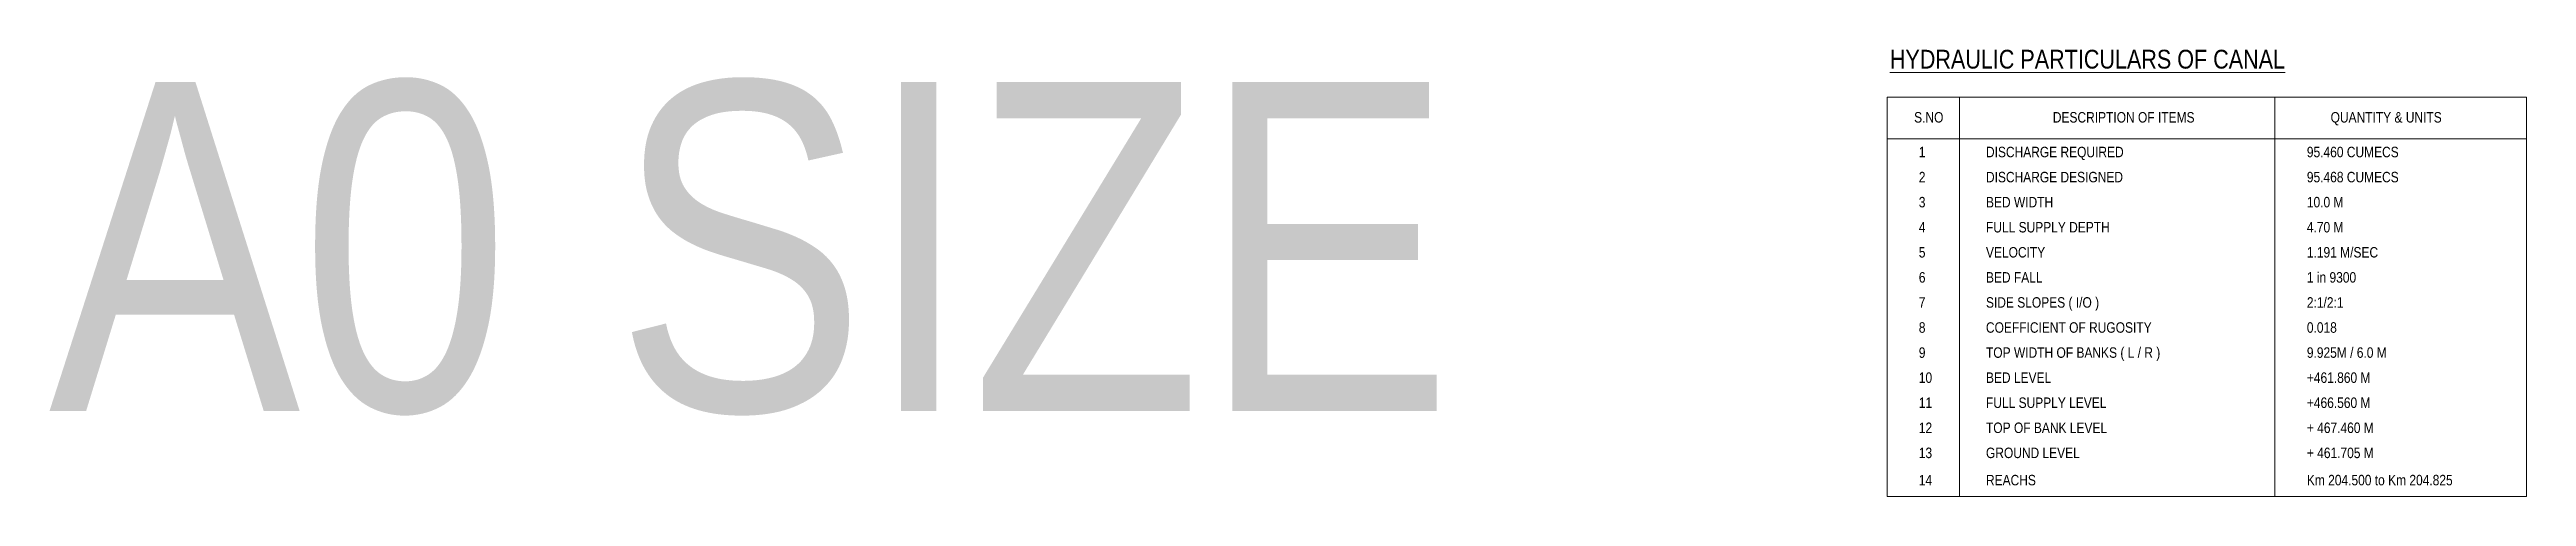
# Model space of a CAD drawing. Header units: millimetres. Extents: x 80 to 10631, y 46 to 2573.
# Drawn here: x 6656 to 7248, y 1010 to 1117 of the extents above; entities that cross this region are included whole.
import ezdxf

# ---------------------------------------------------------------- set-up
doc = ezdxf.new("R2010")
doc.units = ezdxf.units.MM
doc.layers.add('MAIN', color=7, linetype='Continuous')
doc.layers.add('TEXT_GENERAL', color=4, linetype='Continuous')
doc.styles.add('ARIAL NARROW', font='ARIALN.TTF')

msp = doc.modelspace()

# ---------------------------------------------------------------- texts
at = {"layer": 'MAIN', "color": 0, "lineweight": 5, "style": 'ARIAL NARROW'}
msp.add_text('%%UHYDRAULIC PARTICULARS OF CANAL', height=4.5, dxfattribs=at).set_placement((7096.072, 1112.36))
at = {"layer": 'TEXT_GENERAL', "color": 0, "lineweight": 5, "style": 'ARIAL NARROW'}
for s, height, p in [('A0 SIZE', 78.7118, (6655.847, 1030.416)), ('S.NO', 2.5, (7101.875, 1099.446)), ('DESCRIPTION OF ITEMS', 2.5, (7135.043, 1099.446)), ('QUANTITY & UNITS', 2.5, (7201.467, 1099.446)), ('1', 2.5, (7102.996, 1091.142)), ('DISCHARGE REQUIRED', 2.5, (7119.054, 1091.142)), ('95.460 CUMECS', 2.5, (7195.786, 1091.142)), ('2', 2.5, (7102.996, 1085.142)), ('DISCHARGE DESIGNED', 2.5, (7119.054, 1085.142)), ('95.468 CUMECS', 2.5, (7195.786, 1085.142)), ('3', 2.5, (7102.996, 1079.142)), ('BED WIDTH', 2.5, (7119.054, 1079.142)), ('10.0 M', 2.5, (7195.786, 1079.142)), ('4', 2.5, (7102.996, 1073.142)), ('FULL SUPPLY DEPTH', 2.5, (7119.054, 1073.142)), ('4.70 M', 2.5, (7195.786, 1073.142)), ('5', 2.5, (7102.996, 1067.142)), ('VELOCITY', 2.5, (7119.054, 1067.142)), ('1.191 M/SEC', 2.5, (7195.786, 1067.142)), ('6', 2.5, (7102.996, 1061.142)), ('BED FALL', 2.5, (7119.054, 1061.142)), ('1 in 9300', 2.5, (7195.786, 1061.142)), ('7', 2.5, (7102.996, 1055.142)), ('SIDE SLOPES ( I/O )', 2.5, (7119.054, 1055.142)), ('2:1/2:1', 2.5, (7195.786, 1055.142)), ('8', 2.5, (7102.996, 1049.142)), ('COEFFICIENT OF RUGOSITY', 2.5, (7119.054, 1049.142)), ('0.018', 2.5, (7195.786, 1049.142)), ('9', 2.5, (7102.996, 1043.142)), ('TOP WIDTH OF BANKS ( L / R )', 2.5, (7119.054, 1043.142)), ('9.925M / 6.0 M', 2.5, (7195.786, 1043.142)), ('10', 2.5, (7102.996, 1037.142)), ('BED LEVEL', 2.5, (7119.054, 1037.142)), ('+461.860 M', 2.5, (7195.786, 1037.142)), ('11', 2.5, (7102.996, 1031.142)), ('FULL SUPPLY LEVEL', 2.5, (7119.054, 1031.142)), ('+466.560 M', 2.5, (7195.786, 1031.142)), ('12', 2.5, (7102.996, 1025.142)), ('TOP OF BANK LEVEL', 2.5, (7119.054, 1025.142)), ('+ 467.460 M', 2.5, (7195.786, 1025.142)), ('13', 2.5, (7102.996, 1019.142)), ('GROUND LEVEL', 2.5, (7119.054, 1019.142)), ('+ 461.705 M', 2.5, (7195.786, 1019.142)), ('14', 2.5, (7102.996, 1012.622)), ('REACHS', 2.5, (7119.054, 1012.622)), ('Km 204.500 to Km 204.825', 2.5, (7195.786, 1012.622))]:
    msp.add_text(s, height=height, dxfattribs=at).set_placement(p)

# ---------------------------------------------------------------- linework, layer by layer
at = {"layer": 'TEXT_GENERAL', "color": 0, "lineweight": 5}
for p, q in [((7095.447, 1105.557), (7248.298, 1105.557)), ((7095.447, 1105.557), (7095.447, 1009.945)), ((7112.717, 1105.557), (7112.717, 1009.945)), ((7188.166, 1105.557), (7188.166, 1009.945)), ((7248.298, 1105.557), (7248.298, 1009.945)), ((7095.447, 1095.557), (7248.298, 1095.557)), ((7095.447, 1009.945), (7248.298, 1009.945))]:
    msp.add_line(p, q, dxfattribs=at)

msp.set_redraw_order([(e.dxf.handle, doc.entitydb.next_handle()) for e in msp.query("TEXT MTEXT ATTDEF DIMENSION ARC_DIMENSION")])  # texts and dimensions are drawn at this point

doc.saveas('drawing.dxf')
